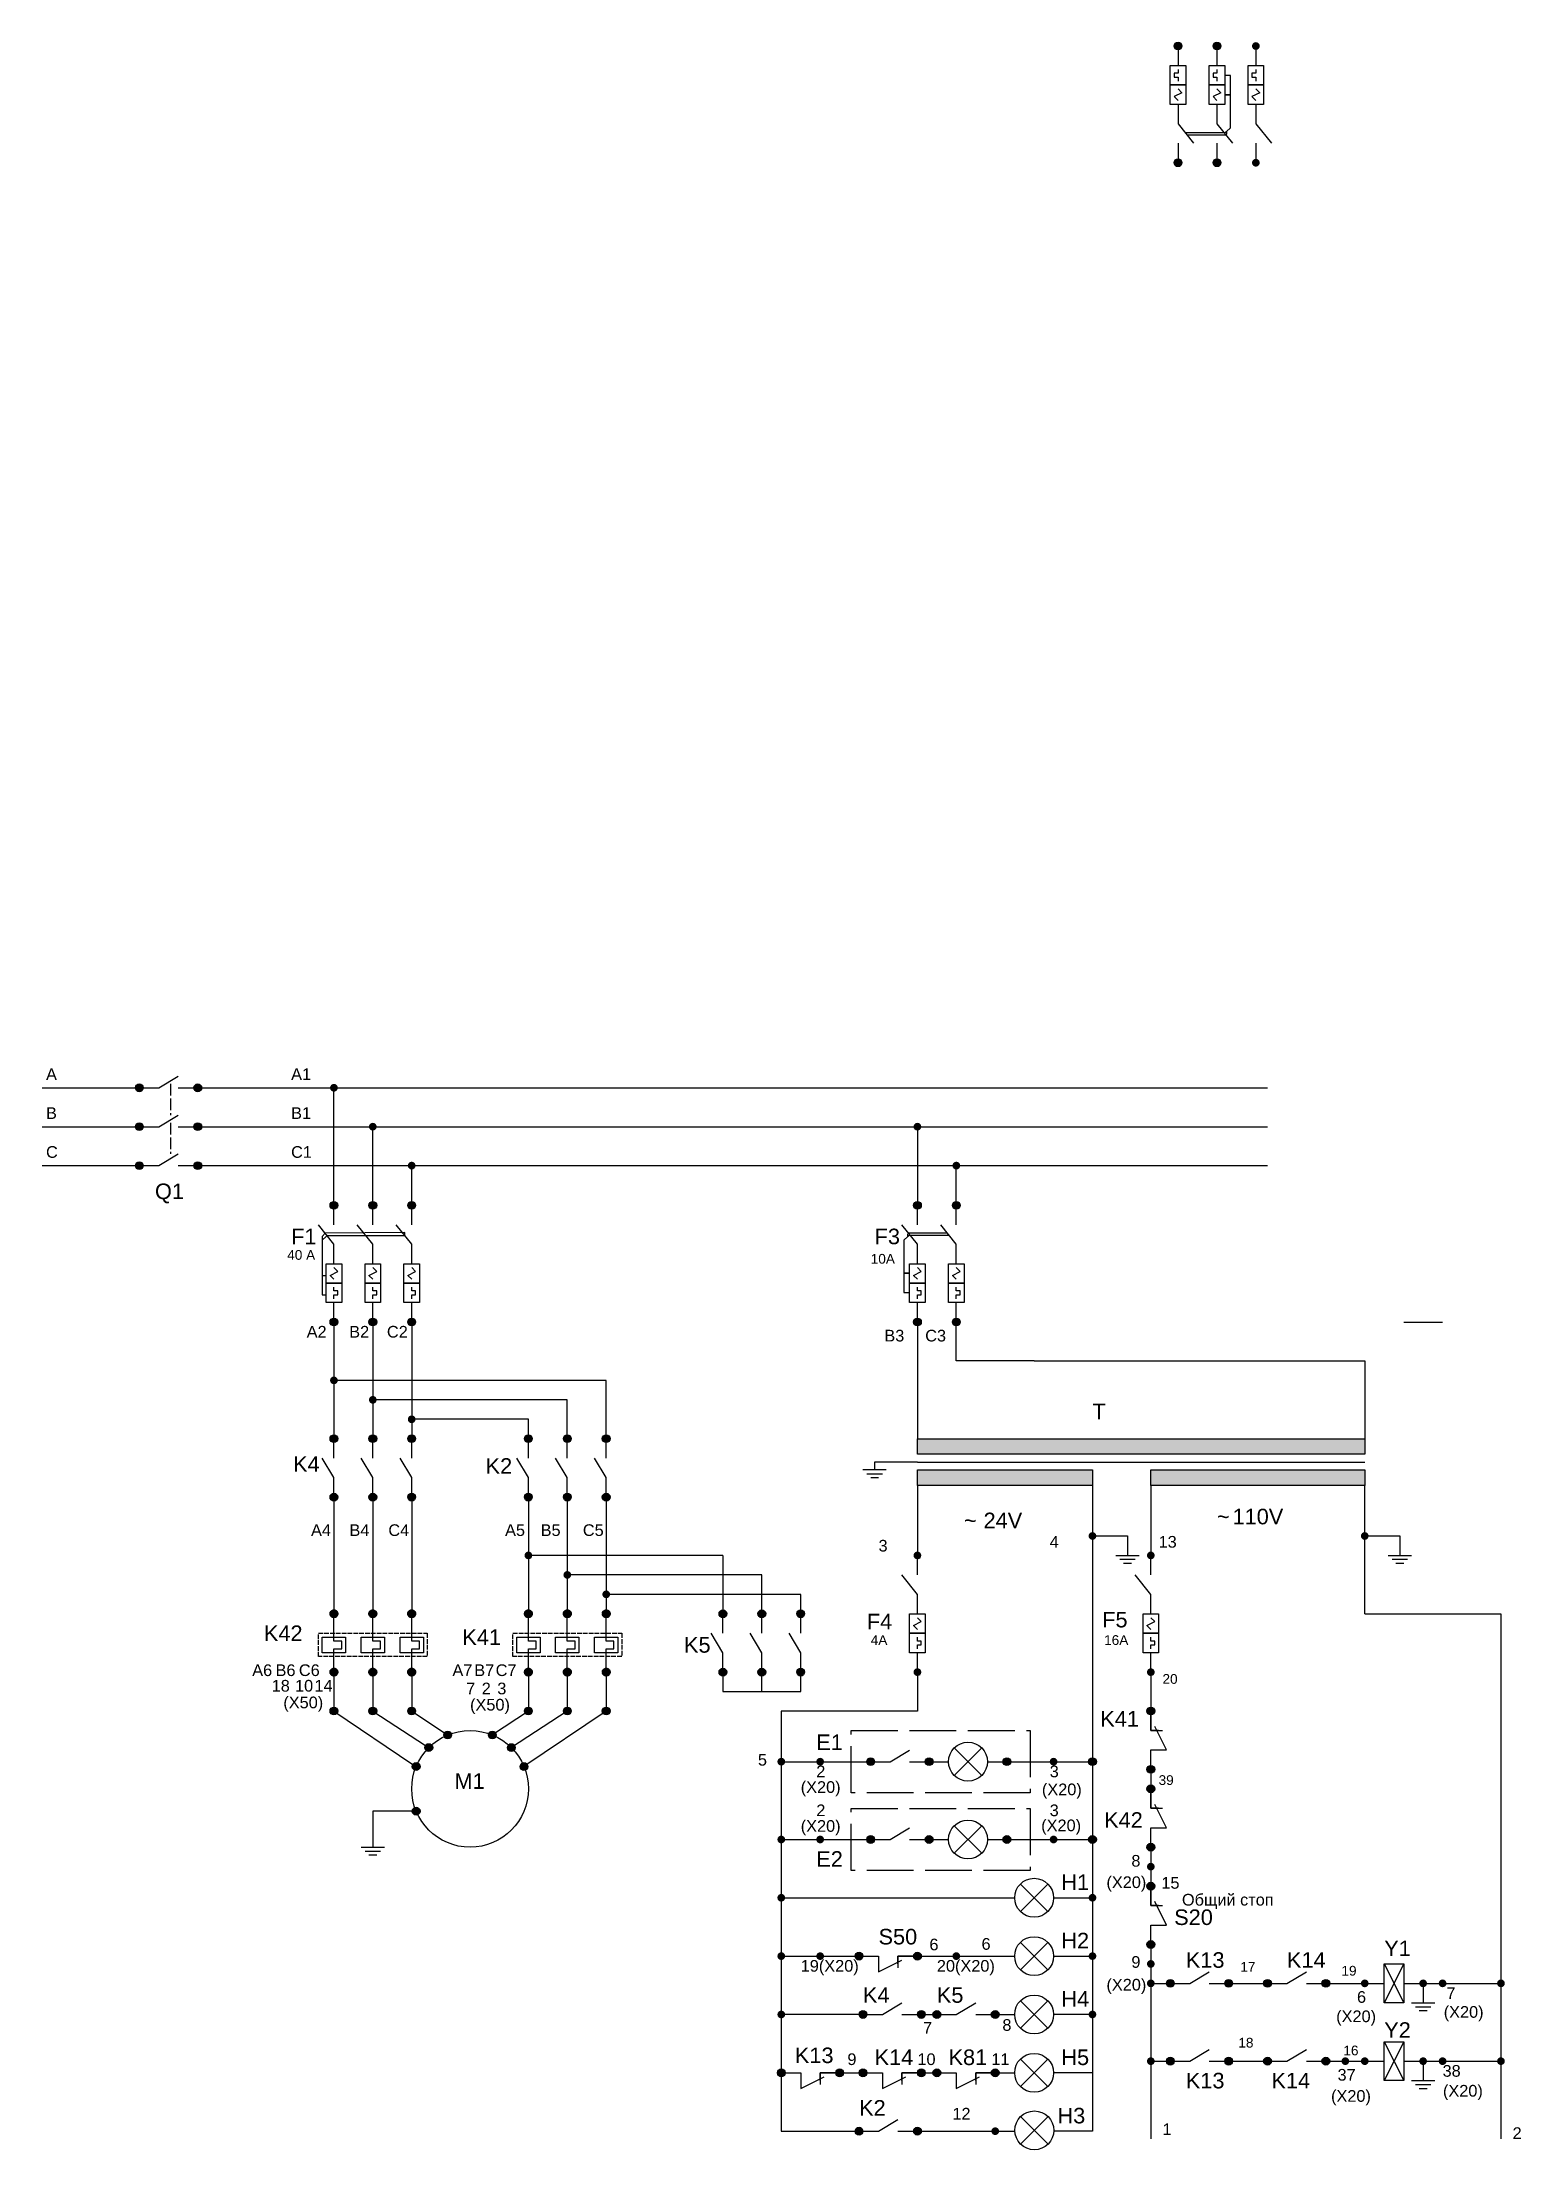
# Model space of a CAD drawing. Header units: millimetres. Extents: x -50 to 1825, y -550 to 600.
# Drawn here: x -50 to 330, y -143 to 399 of the extents above; entities that cross this region are included whole.
import ezdxf

# ---------------------------------------------------------------- set-up
doc = ezdxf.new("R2010")
doc.units = ezdxf.units.MM
doc.linetypes.add('ACAD_ISO02W100', pattern=[15, 12, -3])
doc.layers.get('0').update_dxf_attribs({"color": 250, "lineweight": 30})
for name, color, linetype, lineweight in [('Обозн.', 1, 'Continuous', 20), ('Провода', 5, 'Continuous', 20), ('Разъемы', 3, 'Continuous', 20)]:
    doc.layers.add(name, color=color, linetype=linetype, lineweight=lineweight)
doc.styles.get("Standard").update_dxf_attribs({"font": 'arial.ttf'})
pattern_1 = [(0, (-10, -15), (0, 6.985), [5.08, -1.905]), (90, (-10, -15), (-6.985, 4e-16), [5.08, -1.905])]
pattern_2 = [(0, (5, -15), (0, 6.985), [5.08, -1.905]), (90, (5, -15), (-6.985, 4e-16), [5.08, -1.905])]

msp = doc.modelspace()

# ---------------------------------------------------------------- texts
at = {"layer": 'Обозн.'}
for s, height, p in [('Q1', 4, (-21, 101.6)), ('F1', 4, (14, 90)), ('F3', 4, (164, 90)), ('40 A', 2.5, (13, 86)), ('10А', 2.5, (163, 85)), ('T', 4, (220, 45)), ('K4', 4, (14.5, 31.5)), ('K2', 4, (64, 31)), ('110V', 4, (256, 18)), ('~', 4, (187, 17)), ('24V', 4, (192, 17)), ('~', 4, (252, 18)), ('F4', 4, (162, -9)), ('F5', 4, (222.5, -8.5)), ('K42', 4, (7, -12)), ('K41', 4, (58, -13)), ('4А', 2.5, (163, -13)), ('16А', 2.5, (223, -13)), ('K5', 4, (115, -15)), ('K41', 4, (222, -34)), ('E1', 4, (149, -40.02)), ('M1', 4, (56, -50)), ('K42', 4, (223, -60)), ('E2', 4, (149, -70.02)), ('H1', 4, (212, -76)), ('S20', 4, (241, -85)), ('Общий стоп', 3, (243, -80)), ('S50', 4, (165, -90)), ('H2', 4, (212, -91)), ('K13', 4, (244, -96)), ('K14', 4, (270, -96)), ('Y1', 4, (295, -93)), ('K4', 4, (161, -105)), ('K5', 4, (180, -105)), ('H4', 4, (212, -106)), ('Y2', 4, (295, -114)), ('K13', 4, (143.5, -120.5)), ('K14', 4, (164, -121)), ('K81', 4, (183, -121)), ('H5', 4, (212, -121)), ('K13', 4, (244, -127)), ('K14', 4, (266, -127)), ('K2', 4, (160, -134)), ('H3', 4, (211, -136))]:
    msp.add_text(s, height=height, dxfattribs=at).set_placement(p)
at = {"layer": 'Провода'}
for s, height, p in [('A', 3, (-49, 132.21)), ('A1', 3, (14, 132.21)), ('B', 3, (-49, 122.21)), ('B1', 3, (14, 122.21)), ('С', 3, (-49, 112.21)), ('C1', 3, (14, 112.21)), ('A2', 3, (18, 66)), ('B2', 3, (28.93, 66)), ('C2', 3, (38.63, 66)), ('B3', 3, (166.5, 65)), ('C3', 3, (177, 65)), ('A4', 3, (19.12, 15)), ('B4', 3, (29, 15)), ('C4', 3, (39, 15)), ('A5', 3, (69, 15)), ('B5', 3, (78.15, 15)), ('C5', 3, (89, 15)), ('3', 3, (165, 11)), ('4', 3, (209, 12)), ('13', 3, (237, 12)), ('A6', 3, (4, -21)), ('B6', 3, (10, -21)), ('C6', 3, (16, -21)), ('A7', 3, (55.47, -21)), ('B7', 3, (61.09, -21)), ('C7', 3, (66.58, -21)), ('20', 2.5, (238, -23)), ('5', 3, (134, -44.02)), ('39', 2.5, (237, -49)), ('15', 3, (237.71, -75.67)), ('6', 3, (178.08, -91.51)), ('6', 3, (191.48, -91.36)), ('17', 2.5, (258, -97)), ('19', 2.5, (284, -98)), ('7', 3, (176.44, -112.95)), ('8', 3, (196.84, -112.2)), ('9', 3, (157, -121)), ('10', 3, (175, -121)), ('11', 3, (194, -121)), ('18', 2.5, (257.5, -116.5)), ('16', 2.5, (284.5, -118.5)), ('12', 3, (184, -135)), ('1', 3, (238, -139)), ('2', 3, (328, -140))]:
    msp.add_text(s, height=height, dxfattribs=at).set_placement(p)
at = {"layer": 'Разъемы'}
for s, p in [('18', (9, -25)), ('(X50)', (12, -29.29)), ('10', (15, -25)), ('14', (20, -25)), ('7', (59, -25.7)), ('(X50)', (60, -29.87)), ('2', (63, -25.7)), ('3', (67, -25.7)), ('(X20)', (145, -51.04)), ('2', (149, -47.02)), ('(X20)', (207, -51.64)), ('3', (209, -47.02)), ('2', (149, -57.02)), ('3', (209, -57.02)), ('(X20)', (145, -61.04)), ('(X20)', (206.82, -60.89)), ('8', (230, -70)), ('(X20)', (223.59, -75.5)), ('19(X20)', (145, -97)), ('20(X20)', (180, -97)), ('9', (230, -96)), ('(X20)', (223.59, -101.84)), ('6', (288, -105)), ('7', (311, -104)), ('(X20)', (282.65, -109.97)), ('(X20)', (310.29, -108.84)), ('37', (283, -125)), ('38', (310, -124)), ('(X20)', (281.33, -130.44)), ('(X20)', (310.1, -129.11))]:
    msp.add_text(s, height=3, dxfattribs=at).set_placement(p)

# ---------------------------------------------------------------- blocks, each defined once
blk = doc.blocks.new('*U2')
h = blk.add_hatch()
h.set_pattern_fill('ANGLE', color=256)
h.set_pattern_definition(pattern_1)
h.paths.add_polyline_path([(1, 0, 1), (-1, 0, 1)])
h = blk.add_hatch(color=256)
h.dxf.hatch_style = 1
h.paths.add_polyline_path([(1, 0, 1), (-1, 0, 1)])
h = blk.add_hatch()
h.set_pattern_fill('ANGLE', color=256)
h.set_pattern_definition(pattern_2)
h.paths.add_polyline_path([(31, 0, 1), (29, 0, 1)])
h = blk.add_hatch(color=256)
h.dxf.hatch_style = 1
h.paths.add_polyline_path([(31, 0, 1), (29, 0, 1)])
h = blk.add_hatch(color=256)
h.dxf.hatch_style = 1
h.paths.add_polyline_path([(1, -10, 1), (-1, -10, 1)])
h = blk.add_hatch(color=256)
h.dxf.hatch_style = 1
h.paths.add_polyline_path([(31, -10, 1), (29, -10, 1)])
h = blk.add_hatch(color=256)
h.dxf.hatch_style = 1
h.paths.add_polyline_path([(1, -20, 1), (-1, -20, 1)])
h = blk.add_hatch(color=256)
h.dxf.hatch_style = 1
h.paths.add_polyline_path([(31, -20, 1), (29, -20, 1)])
for p, q in [((22.02, 3.02), (21, 3.02)), ((21, 3.02), (22.01, 2.01)), ((22.01, 2.01), (22.2, 1.76)), ((22.8, 2.24), (22.02, 3.02)), ((22.2, 1.76), (22.2, -18.24)), ((23, -18.24), (22.8, 2.24)), ((22.2, -18.24), (23, -18.24))]:
    blk.add_line(p, q)
for points in [[(5, 2), (10, 2), (10, -2), (5, -2)], [(10, 2), (15, 2), (15, -2), (10, -2)], [(5, -8), (10, -8), (10, -12), (5, -12)], [(10, -8), (15, -8), (15, -12), (10, -12)], [(5, -18), (10, -18), (10, -22), (5, -22)], [(5, -18), (10, -18), (10, -22), (5, -22)], [(10, -18), (15, -18), (15, -22), (10, -22)], [(10, -18), (15, -18), (15, -22), (10, -22)]]:
    blk.add_lwpolyline(points, close=True)
at = {"linetype": 'ACAD_ISO02W100'}
for points in [[(12, 3.02), (7, 3.02), (7, 2)], [(21, 3.02), (12, 3.02), (12, 2)]]:
    blk.add_lwpolyline(points, dxfattribs=at)
for points in [[(11, 0), (11, 0), (12, 1), (13, -1), (14, 0), (14, 0)], [(15, 0), (20, 0), (25, 4)], [(1, 0), (5, 0)], [(6, 0), (7, 0), (7, -1), (8, -1), (8, 0), (9, 0)], [(25, 0), (29, 0)], [(1, -10), (5, -10)], [(6, -10), (7, -10), (7, -11), (8, -11), (8, -10), (9, -10)], [(11, -10), (11, -10), (12, -9), (13, -11), (14, -10), (14, -10)], [(15, -10), (20, -10), (25, -6)], [(25, -10), (29, -10)], [(15, -20), (20, -20), (25, -16)], [(15, -20), (20, -20), (25, -16)], [(1, -20), (5, -20)], [(1, -20), (5, -20)], [(6, -20), (7, -20), (7, -21), (8, -21), (8, -20), (9, -20)], [(6, -20), (7, -20), (7, -21), (8, -21), (8, -20), (9, -20)], [(11, -20), (11, -20), (12, -19), (13, -21), (14, -20), (14, -20)], [(11, -20), (11, -20), (12, -19), (13, -21), (14, -20), (14, -20)], [(25, -20), (29, -20)]]:
    blk.add_lwpolyline(points)
for centre in [(0, 0), (30, 0), (0, -10), (30, -10), (0, -20), (30, -20)]:
    blk.add_circle(centre, 1)
blk = doc.blocks.new('Контакт')
h = blk.add_hatch(color=256)
h.dxf.hatch_style = 1
h.paths.add_polyline_path([(1, 0, 1), (-1, 0, 1)])
h = blk.add_hatch(color=256)
h.dxf.hatch_style = 1
h.paths.add_polyline_path([(1, 0, 1), (-1, 0, 1)])
h = blk.add_hatch(color=256)
h.dxf.hatch_style = 1
h.paths.add_polyline_path([(1, 0, 1), (-1, 0, 1)])
h = blk.add_hatch(color=256)
h.dxf.hatch_style = 1
h.paths.add_polyline_path([(16, 0, 1), (14, 0, 1)])
h = blk.add_hatch(color=256)
h.dxf.hatch_style = 1
h.paths.add_polyline_path([(16, 0, 1), (14, 0, 1)])
h = blk.add_hatch(color=256)
h.dxf.hatch_style = 1
h.paths.add_polyline_path([(16, 0, 1), (14, 0, 1)])
for points in [[(1, 0), (5, 0), (10, 3)], [(10, 0), (14, 0)]]:
    blk.add_lwpolyline(points)
for centre in [(0, 0), (0, 0), (0, 0), (15, 0), (15, 0), (15, 0)]:
    blk.add_circle(centre, 1)
blk = doc.blocks.new('*U5')
at = {"linetype": 'ACAD_ISO02W100'}
h = blk.add_hatch(color=256, dxfattribs=at)
h.dxf.hatch_style = 1
h.paths.add_polyline_path([(1, 0, 1), (-1, 0, 1)])
h = blk.add_hatch(color=256, dxfattribs=at)
h.dxf.hatch_style = 1
h.paths.add_polyline_path([(16, 0, 1), (14, 0, 1)])
h = blk.add_hatch(color=256, dxfattribs=at)
h.dxf.hatch_style = 1
h.paths.add_polyline_path([(1, -10, 1), (-1, -10, 1)])
h = blk.add_hatch(color=256, dxfattribs=at)
h.dxf.hatch_style = 1
h.paths.add_polyline_path([(16, -10, 1), (14, -10, 1)])
h = blk.add_hatch(color=256, dxfattribs=at)
h.dxf.hatch_style = 1
h.paths.add_polyline_path([(1, -20, 1), (-1, -20, 1)])
h = blk.add_hatch(color=256, dxfattribs=at)
h.dxf.hatch_style = 1
h.paths.add_polyline_path([(16, -20, 1), (14, -20, 1)])
for p, q in [((1, 0), (5, 0)), ((9, 0), (14, 0)), ((1, -10), (5, -10)), ((9, -10), (14, -10)), ((1, -20), (5, -20)), ((9, -20), (14, -20))]:
    blk.add_line(p, q, dxfattribs=at)
at = {"linetype": 'ACAD_ISO02W100', "ltscale": 0.1}
blk.add_lwpolyline([(4, 4), (10, 4), (10, -24), (4, -24)], close=True, dxfattribs=at)
at = {"linetype": 'ACAD_ISO02W100'}
for points in [[(5, 3), (5, 3), (5, 3), (5, 3)], [(5, 3), (9, 3), (9, -3), (5, -3)], [(5, -7), (5, -7), (5, -7), (5, -7)], [(5, -7), (9, -7), (9, -13), (5, -13)], [(5, -17), (5, -17), (5, -17), (5, -17)], [(5, -17), (9, -17), (9, -23), (5, -23)]]:
    blk.add_lwpolyline(points, close=True, dxfattribs=at)
for points in [[(5, 0), (6, 0), (6, -2), (8, -2), (8, 0), (9, 0)], [(5, -10), (6, -10), (6, -12), (8, -12), (8, -10), (9, -10)], [(5, -20), (6, -20), (6, -22), (8, -22), (8, -20), (9, -20)]]:
    blk.add_lwpolyline(points, dxfattribs=at)
for centre in [(0, 0), (15, 0), (0, -10), (15, -10), (0, -20), (15, -20)]:
    blk.add_circle(centre, 1, dxfattribs=at)
blk = doc.blocks.new('*U6')
h = blk.add_hatch()
h.set_pattern_fill('ANGLE', color=256)
h.set_pattern_definition(pattern_1)
h.paths.add_polyline_path([(1, 0, 1), (-1, 0, 1)])
at = {"linetype": 'ACAD_ISO02W100'}
h = blk.add_hatch(color=256, dxfattribs=at)
h.dxf.hatch_style = 1
h.paths.add_polyline_path([(1, 0, 1), (-1, 0, 1)])
h = blk.add_hatch()
h.set_pattern_fill('ANGLE', color=256)
h.set_pattern_definition(pattern_2)
h.paths.add_polyline_path([(31, 0, 1), (29, 0, 1)])
h = blk.add_hatch(color=256, dxfattribs=at)
h.dxf.hatch_style = 1
h.paths.add_polyline_path([(31, 0, 1), (29, 0, 1)])
h = blk.add_hatch(color=256, dxfattribs=at)
h.dxf.hatch_style = 1
h.paths.add_polyline_path([(1, -10, 1), (-1, -10, 1)])
h = blk.add_hatch(color=256, dxfattribs=at)
h.dxf.hatch_style = 1
h.paths.add_polyline_path([(31, -10, 1), (29, -10, 1)])
for points in [[(5, 2), (10, 2), (10, -2), (5, -2)], [(10, 2), (15, 2), (15, -2), (10, -2)], [(5, -8), (10, -8), (10, -12), (5, -12)], [(10, -8), (15, -8), (15, -12), (10, -12)]]:
    blk.add_lwpolyline(points, close=True)
for points in [[(21.99, 2.48), (21.04, 3.49), (12.56, 3.49), (12.56, 2), (12.56, 3.49), (7.55, 3.49), (7.55, 2)], [(22.2, 2), (21.99, 2.48), (22.47, 2.48), (22.47, 2.48), (22.62, 2.48), (22.8, 2.24)], [(22.2, -8.24), (22.2, 2)], [(22.8, -7.76), (22.8, 2.24)]]:
    blk.add_lwpolyline(points, dxfattribs=at)
for points in [[(11, 0), (11, 0), (12, 1), (13, -1), (14, 0), (14, 0)], [(15, 0), (20, 0), (25, 4)], [(1, 0), (5, 0)], [(6, 0), (7, 0), (7, -1), (8, -1), (8, 0), (9, 0)], [(25, 0), (29, 0)], [(1, -10), (5, -10)], [(6, -10), (7, -10), (7, -11), (8, -11), (8, -10), (9, -10)], [(11, -10), (11, -10), (12, -9), (13, -11), (14, -10), (14, -10)], [(15, -10), (20, -10), (25, -6)], [(25, -10), (29, -10)]]:
    blk.add_lwpolyline(points)
for centre in [(0, 0), (30, 0), (0, -10), (30, -10)]:
    blk.add_circle(centre, 1)
blk = doc.blocks.new('*U7')
h = blk.add_hatch()
h.set_pattern_fill('ANGLE', color=256)
h.set_pattern_definition(pattern_1)
h.paths.add_polyline_path([(1, 0, 1), (-1, 0, 1)])
at = {"linetype": 'ACAD_ISO02W100'}
h = blk.add_hatch(color=256, dxfattribs=at)
h.dxf.hatch_style = 1
h.paths.add_polyline_path([(1, 0, 1), (-1, 0, 1)])
h = blk.add_hatch()
h.set_pattern_fill('ANGLE', color=256)
h.set_pattern_definition(pattern_2)
h.paths.add_polyline_path([(31, 0, 1), (29, 0, 1)])
h = blk.add_hatch(color=256, dxfattribs=at)
h.dxf.hatch_style = 1
h.paths.add_polyline_path([(31, 0, 1), (29, 0, 1)])
for points in [[(5, 2), (10, 2), (10, -2), (5, -2)], [(5, 2), (10, 2), (10, -2), (5, -2)], [(10, 2), (15, 2), (15, -2), (10, -2)], [(10, 2), (15, 2), (15, -2), (10, -2)]]:
    blk.add_lwpolyline(points, close=True)
for points in [[(11, 0), (11, 0), (12, 1), (13, -1), (14, 0), (14, 0)], [(11, 0), (11, 0), (12, 1), (13, -1), (14, 0), (14, 0)], [(15, 0), (20, 0), (25, 4)], [(15, 0), (20, 0), (25, 4)], [(1, 0), (5, 0)], [(1, 0), (5, 0)], [(6, 0), (7, 0), (7, -1), (8, -1), (8, 0), (9, 0)], [(6, 0), (7, 0), (7, -1), (8, -1), (8, 0), (9, 0)]]:
    blk.add_lwpolyline(points)
blk.add_lwpolyline([(25, 0), (29, 0)], dxfattribs=at)
blk = doc.blocks.new('*U8')
h = blk.add_hatch(color=256)
h.dxf.hatch_style = 1
h.paths.add_polyline_path([(1, 0, 1), (-1, 0, 1)])
h = blk.add_hatch(color=256)
h.dxf.hatch_style = 1
h.paths.add_polyline_path([(1, 0, 1), (-1, 0, 1)])
h = blk.add_hatch(color=256)
h.dxf.hatch_style = 1
h.paths.add_polyline_path([(16, 0, 1), (14, 0, 1)])
h = blk.add_hatch(color=256)
h.dxf.hatch_style = 1
h.paths.add_polyline_path([(16, 0, 1), (14, 0, 1)])
for points in [[(1, 0), (5, 0), (5, -4), (11, -1)], [(1, 0), (5, 0), (5, -4), (11, -1)], [(10, -2), (10, 0), (14, 0)], [(14, 0), (10, 0), (10, -3)]]:
    blk.add_lwpolyline(points)
for centre in [(0, 0), (0, 0), (15, 0), (15, 0)]:
    blk.add_circle(centre, 1)

# ---------------------------------------------------------------- hatches: boundary and pattern name
h = msp.add_hatch(color=256)
h.dxf.hatch_style = 1
h.set_gradient(color1=(51, 51, 51), color2=(0, 0, 0), one_color=1)
edge = h.paths.add_edge_path()
edge.add_arc((25, 130.21), 1, 0, 360)
h = msp.add_hatch(color=256)
h.dxf.hatch_style = 1
h.set_gradient(color1=(51, 51, 51), color2=(0, 0, 0), one_color=1)
edge = h.paths.add_edge_path()
edge.add_arc((35, 120.21), 1, 0, 360)
h = msp.add_hatch(color=256)
h.dxf.hatch_style = 1
h.set_gradient(color1=(51, 51, 51), color2=(0, 0, 0), one_color=1)
edge = h.paths.add_edge_path()
edge.add_arc((175, 120.21), 1, 0, 360)
h = msp.add_hatch(color=256)
h.dxf.hatch_style = 1
h.set_gradient(color1=(51, 51, 51), color2=(0, 0, 0), one_color=1)
edge = h.paths.add_edge_path()
edge.add_arc((45, 110.21), 1, 0, 360)
h = msp.add_hatch(color=256)
h.dxf.hatch_style = 1
h.set_gradient(color1=(51, 51, 51), color2=(0, 0, 0), one_color=1)
edge = h.paths.add_edge_path()
edge.add_arc((185, 110.21), 1, 0, 360)
h = msp.add_hatch(color=256)
h.dxf.hatch_style = 1
h.set_gradient(color1=(51, 51, 51), color2=(0, 0, 0), one_color=1)
edge = h.paths.add_edge_path()
edge.add_arc((25, 55), 1, 0, 360)
h = msp.add_hatch(color=256)
h.dxf.hatch_style = 1
h.set_gradient(color1=(51, 51, 51), color2=(0, 0, 0), one_color=1)
edge = h.paths.add_edge_path()
edge.add_arc((35, 50), 1, 0, 360)
h = msp.add_hatch(color=256)
h.dxf.hatch_style = 1
h.set_gradient(color1=(51, 51, 51), color2=(0, 0, 0), one_color=1)
edge = h.paths.add_edge_path()
edge.add_arc((45, 45), 1, 0, 360)
h = msp.add_hatch(color=256)
h.dxf.hatch_style = 1
h.set_gradient(color1=(51, 51, 51), color2=(0, 0, 0), one_color=1)
h.paths.add_polyline_path([(205, 40), (175, 40), (175, 36), (205, 36)])
h.paths.add_polyline_path([(235, 40), (205, 40), (205, 36), (235, 36)])
h.paths.add_polyline_path([(265, 40), (235, 40), (235, 36), (265, 36)])
h.paths.add_polyline_path([(290, 40), (265, 40), (265, 36), (290, 36)])
h.paths.add_polyline_path([(290, 32), (265, 32), (265, 28), (290, 28)])
h.paths.add_polyline_path([(265, 32), (235, 32), (235, 28), (265, 28)])
h.paths.add_polyline_path([(235, 32), (235, 28)], flags=17)
h.paths.add_polyline_path([(220, 32), (205, 32), (205, 28), (220, 28)])
h.paths.add_polyline_path([(205, 32), (175, 32), (175, 28), (205, 28)])
h = msp.add_hatch(color=256)
h.dxf.hatch_style = 1
h.set_gradient(color1=(51, 51, 51), color2=(0, 0, 0), one_color=1)
edge = h.paths.add_edge_path()
edge.add_arc((75, 10), 1, 0, 360)
h = msp.add_hatch(color=256)
h.dxf.hatch_style = 1
h.set_gradient(color1=(51, 51, 51), color2=(0, 0, 0), one_color=1)
edge = h.paths.add_edge_path()
edge.add_arc((220, 15), 1, 0, 360)
h = msp.add_hatch(color=256)
h.dxf.hatch_style = 1
h.set_gradient(color1=(51, 51, 51), color2=(0, 0, 0), one_color=1)
edge = h.paths.add_edge_path()
edge.add_arc((290, 15), 1, 0, 360)
h = msp.add_hatch(color=256)
h.dxf.hatch_style = 1
h.set_gradient(color1=(51, 51, 51), color2=(0, 0, 0), one_color=1)
edge = h.paths.add_edge_path()
edge.add_arc((85, 5), 1, 0, 360)
h = msp.add_hatch(color=256)
h.dxf.hatch_style = 1
h.set_gradient(color1=(51, 51, 51), color2=(0, 0, 0), one_color=1)
edge = h.paths.add_edge_path()
edge.add_arc((95, 0), 1, 0, 360)
h = msp.add_hatch(color=256)
h.dxf.hatch_style = 1
h.set_gradient(color1=(51, 51, 51), color2=(0, 0, 0), one_color=1)
edge = h.paths.add_edge_path()
edge.add_arc((25, -30), 1, 0, 360)
h = msp.add_hatch(color=256)
h.dxf.hatch_style = 1
h.set_gradient(color1=(51, 51, 51), color2=(0, 0, 0), one_color=1)
edge = h.paths.add_edge_path()
edge.add_arc((35, -30), 1, 0, 360)
h = msp.add_hatch(color=256)
h.dxf.hatch_style = 1
h.set_gradient(color1=(51, 51, 51), color2=(0, 0, 0), one_color=1)
edge = h.paths.add_edge_path()
edge.add_arc((45, -30), 1, 0, 360)
h = msp.add_hatch(color=256)
h.dxf.hatch_style = 1
h.set_gradient(color1=(51, 51, 51), color2=(0, 0, 0), one_color=1)
edge = h.paths.add_edge_path()
edge.add_arc((75, -30), 1, 0, 360)
h = msp.add_hatch(color=256)
h.dxf.hatch_style = 1
h.set_gradient(color1=(51, 51, 51), color2=(0, 0, 0), one_color=1)
edge = h.paths.add_edge_path()
edge.add_arc((85, -30), 1, 0, 360)
h = msp.add_hatch(color=256)
h.dxf.hatch_style = 1
h.set_gradient(color1=(51, 51, 51), color2=(0, 0, 0), one_color=1)
edge = h.paths.add_edge_path()
edge.add_arc((95, -30), 1, 0, 360)
h = msp.add_hatch(color=256)
h.dxf.hatch_style = 1
h.set_gradient(color1=(51, 51, 51), color2=(0, 0, 0), one_color=1)
edge = h.paths.add_edge_path()
edge.add_arc((54.26, -36.14), 1, 0, 360)
h = msp.add_hatch(color=256)
h.dxf.hatch_style = 1
h.set_gradient(color1=(51, 51, 51), color2=(0, 0, 0), one_color=1)
edge = h.paths.add_edge_path()
edge.add_arc((65.74, -36.14), 1, 0, 360)
h = msp.add_hatch(color=256)
h.dxf.hatch_style = 1
h.set_gradient(color1=(51, 51, 51), color2=(0, 0, 0), one_color=1)
edge = h.paths.add_edge_path()
edge.add_arc((46.14, -44.26), 1, 0, 360)
h = msp.add_hatch(color=256)
h.dxf.hatch_style = 1
h.set_gradient(color1=(51, 51, 51), color2=(0, 0, 0), one_color=1)
edge = h.paths.add_edge_path()
edge.add_arc((49.39, -39.39), 1, 0, 360)
h = msp.add_hatch(color=256)
h.dxf.hatch_style = 1
h.set_gradient(color1=(51, 51, 51), color2=(0, 0, 0), one_color=1)
edge = h.paths.add_edge_path()
edge.add_arc((70.61, -39.39), 1, 0, 360)
h = msp.add_hatch(color=256)
h.dxf.hatch_style = 1
h.set_gradient(color1=(51, 51, 51), color2=(0, 0, 0), one_color=1)
edge = h.paths.add_edge_path()
edge.add_arc((73.86, -44.26), 1, 0, 360)
h = msp.add_hatch(color=256)
h.dxf.hatch_style = 1
h.set_gradient(color1=(51, 51, 51), color2=(0, 0, 0), one_color=1)
edge = h.paths.add_edge_path()
edge.add_arc((140, -43.02), 1, 0, 360)
h = msp.add_hatch(color=256)
h.dxf.hatch_style = 1
h.set_gradient(color1=(51, 51, 51), color2=(0, 0, 0), one_color=1)
edge = h.paths.add_edge_path()
edge.add_arc((150, -43.02), 1, 0, 360)
h = msp.add_hatch(color=256)
h.dxf.hatch_style = 1
h.set_gradient(color1=(51, 51, 51), color2=(0, 0, 0), one_color=1)
edge = h.paths.add_edge_path()
edge.add_arc((198, -43.02), 1, 0, 360)
h = msp.add_hatch(color=256)
h.dxf.hatch_style = 1
h.set_gradient(color1=(51, 51, 51), color2=(0, 0, 0), one_color=1)
edge = h.paths.add_edge_path()
edge.add_arc((210, -43.02), 1, 0, 360)
h = msp.add_hatch(color=256)
h.dxf.hatch_style = 1
h.set_gradient(color1=(51, 51, 51), color2=(0, 0, 0), one_color=1)
edge = h.paths.add_edge_path()
edge.add_arc((220, -43.02), 1, 0, 360)
h = msp.add_hatch(color=256)
h.dxf.hatch_style = 1
h.set_gradient(color1=(51, 51, 51), color2=(0, 0, 0), one_color=1)
edge = h.paths.add_edge_path()
edge.add_arc((46.14, -55.74), 1, 0, 360)
h = msp.add_hatch(color=256)
h.dxf.hatch_style = 1
h.set_gradient(color1=(51, 51, 51), color2=(0, 0, 0), one_color=1)
edge = h.paths.add_edge_path()
edge.add_arc((140, -63.02), 1, 0, 360)
h = msp.add_hatch(color=256)
h.dxf.hatch_style = 1
h.set_gradient(color1=(51, 51, 51), color2=(0, 0, 0), one_color=1)
edge = h.paths.add_edge_path()
edge.add_arc((150, -63.02), 1, 0, 360)
h = msp.add_hatch(color=256)
h.dxf.hatch_style = 1
h.set_gradient(color1=(51, 51, 51), color2=(0, 0, 0), one_color=1)
edge = h.paths.add_edge_path()
edge.add_arc((198, -63.02), 1, 0, 360)
h = msp.add_hatch(color=256)
h.dxf.hatch_style = 1
h.set_gradient(color1=(51, 51, 51), color2=(0, 0, 0), one_color=1)
edge = h.paths.add_edge_path()
edge.add_arc((210, -63.02), 1, 0, 360)
h = msp.add_hatch(color=256)
h.dxf.hatch_style = 1
h.set_gradient(color1=(51, 51, 51), color2=(0, 0, 0), one_color=1)
edge = h.paths.add_edge_path()
edge.add_arc((220, -63.02), 1, 0, 360)
h = msp.add_hatch(color=256)
h.dxf.hatch_style = 1
h.set_gradient(color1=(51, 51, 51), color2=(0, 0, 0), one_color=1)
edge = h.paths.add_edge_path()
edge.add_arc((235, -70), 1, 0, 360)
h = msp.add_hatch(color=256)
h.dxf.hatch_style = 1
h.set_gradient(color1=(51, 51, 51), color2=(0, 0, 0), one_color=1)
edge = h.paths.add_edge_path()
edge.add_arc((140, -78), 1, 0, 360)
h = msp.add_hatch(color=256)
h.dxf.hatch_style = 1
h.set_gradient(color1=(51, 51, 51), color2=(0, 0, 0), one_color=1)
edge = h.paths.add_edge_path()
edge.add_arc((220, -78), 1, 0, 360)
h = msp.add_hatch(color=256)
h.dxf.hatch_style = 1
h.set_gradient(color1=(51, 51, 51), color2=(0, 0, 0), one_color=1)
edge = h.paths.add_edge_path()
edge.add_arc((140, -93), 1, 0, 360)
h = msp.add_hatch(color=256)
h.dxf.hatch_style = 1
h.set_gradient(color1=(51, 51, 51), color2=(0, 0, 0), one_color=1)
edge = h.paths.add_edge_path()
edge.add_arc((150, -93), 1, 0, 360)
h = msp.add_hatch(color=256)
h.dxf.hatch_style = 1
h.set_gradient(color1=(51, 51, 51), color2=(0, 0, 0), one_color=1)
edge = h.paths.add_edge_path()
edge.add_arc((185, -93), 1, 0, 360)
h = msp.add_hatch(color=256)
h.dxf.hatch_style = 1
h.set_gradient(color1=(51, 51, 51), color2=(0, 0, 0), one_color=1)
edge = h.paths.add_edge_path()
edge.add_arc((220, -93), 1, 0, 360)
h = msp.add_hatch(color=256)
h.dxf.hatch_style = 1
h.set_gradient(color1=(51, 51, 51), color2=(0, 0, 0), one_color=1)
edge = h.paths.add_edge_path()
edge.add_arc((235, -95), 1, 0, 360)
h = msp.add_hatch(color=256)
h.dxf.hatch_style = 1
h.set_gradient(color1=(51, 51, 51), color2=(0, 0, 0), one_color=1)
edge = h.paths.add_edge_path()
edge.add_arc((235, -100), 1, 0, 360)
h = msp.add_hatch(color=256)
h.dxf.hatch_style = 1
h.set_gradient(color1=(51, 51, 51), color2=(0, 0, 0), one_color=1)
edge = h.paths.add_edge_path()
edge.add_arc((290, -100), 1, 0, 360)
h = msp.add_hatch(color=256)
h.dxf.hatch_style = 1
h.set_gradient(color1=(51, 51, 51), color2=(0, 0, 0), one_color=1)
edge = h.paths.add_edge_path()
edge.add_arc((305, -100), 1, 0, 360)
h = msp.add_hatch(color=256)
h.dxf.hatch_style = 1
h.set_gradient(color1=(51, 51, 51), color2=(0, 0, 0), one_color=1)
edge = h.paths.add_edge_path()
edge.add_arc((310, -100), 1, 0, 360)
h = msp.add_hatch(color=256)
h.dxf.hatch_style = 1
h.set_gradient(color1=(51, 51, 51), color2=(0, 0, 0), one_color=1)
edge = h.paths.add_edge_path()
edge.add_arc((325, -100), 1, 0, 360)
h = msp.add_hatch(color=256)
h.dxf.hatch_style = 1
h.set_gradient(color1=(51, 51, 51), color2=(0, 0, 0), one_color=1)
edge = h.paths.add_edge_path()
edge.add_arc((140, -108), 1, 0, 360)
h = msp.add_hatch(color=256)
h.dxf.hatch_style = 1
h.set_gradient(color1=(51, 51, 51), color2=(0, 0, 0), one_color=1)
edge = h.paths.add_edge_path()
edge.add_arc((220, -108), 1, 0, 360)
h = msp.add_hatch(color=256)
h.dxf.hatch_style = 1
h.set_gradient(color1=(51, 51, 51), color2=(0, 0, 0), one_color=1)
edge = h.paths.add_edge_path()
edge.add_arc((235, -120), 1, 0, 360)
h = msp.add_hatch(color=256)
h.dxf.hatch_style = 1
h.set_gradient(color1=(51, 51, 51), color2=(0, 0, 0), one_color=1)
edge = h.paths.add_edge_path()
edge.add_arc((285, -120), 1, 0, 360)
h = msp.add_hatch(color=256)
h.dxf.hatch_style = 1
h.set_gradient(color1=(51, 51, 51), color2=(0, 0, 0), one_color=1)
edge = h.paths.add_edge_path()
edge.add_arc((290, -120), 1, 0, 360)
h = msp.add_hatch(color=256)
h.dxf.hatch_style = 1
h.set_gradient(color1=(51, 51, 51), color2=(0, 0, 0), one_color=1)
edge = h.paths.add_edge_path()
edge.add_arc((305, -120), 1, 0, 360)
h = msp.add_hatch(color=256)
h.dxf.hatch_style = 1
h.set_gradient(color1=(51, 51, 51), color2=(0, 0, 0), one_color=1)
edge = h.paths.add_edge_path()
edge.add_arc((310, -120), 1, 0, 360)
h = msp.add_hatch(color=256)
h.dxf.hatch_style = 1
h.set_gradient(color1=(51, 51, 51), color2=(0, 0, 0), one_color=1)
edge = h.paths.add_edge_path()
edge.add_arc((325, -120), 1, 0, 360)
h = msp.add_hatch(color=256)
h.dxf.hatch_style = 1
h.set_gradient(color1=(51, 51, 51), color2=(0, 0, 0), one_color=1)
edge = h.paths.add_edge_path()
edge.add_arc((195, -138), 1, 0, 360)

# ---------------------------------------------------------------- linework, layer by layer
for p, q in [((-50, 130.21), (-26, 130.21)), ((-9, 130.21), (265, 130.21)), ((25, 100), (25, 130.21)), ((-50, 120.21), (-26, 120.21)), ((-9, 120.21), (155, 120.21)), ((35, 100), (35, 120.21)), ((148, 120.21), (265, 120.21)), ((175, 120.21), (175, 100)), ((175, 120.21), (175, 100)), ((-50, 110.21), (-26, 110.21)), ((-9, 110.21), (265, 110.21)), ((45, 100), (45, 110.21)), ((185, 100), (185, 110.21)), ((25, 70), (25, 40)), ((35, 70), (35, 40)), ((45, 70), (45, 40)), ((175, 70), (175, 40)), ((175, 70), (175, 40)), ((185, 60), (185, 70)), ((205, 60), (185, 60)), ((205, 60), (290, 60)), ((290, 60), (290, 40)), ((95, 55), (25, 55)), ((95, 40), (95, 55)), ((85, 50), (35, 50)), ((85, 40), (85, 50)), ((75, 45), (45, 45)), ((75, 40), (75, 45)), ((175, 34), (164, 34)), ((164, 34), (164, 32)), ((175, 34), (290, 34)), ((167, 32), (161, 32)), ((162, 31), (166, 31)), ((163, 30), (165, 30)), ((175, 28), (175, 10)), ((220, 31), (220, -88.02)), ((235, 28), (235, 10)), ((290, -5), (290, 28)), ((25, 25), (25, -5)), ((35, 25), (35, -5)), ((45, 25), (45, -5)), ((75, 25), (75, -5)), ((85, 25), (85, -5)), ((95, 25), (95, -5)), ((220, 15), (229, 15)), ((229, 15), (229, 10)), ((290, 15), (299, 15)), ((299, 15), (299, 10)), ((125, 10), (75, 10)), ((125, 10), (125, -5)), ((226, 10), (232, 10)), ((227, 9), (231, 9)), ((228, 8), (230, 8)), ((296, 10), (302, 10)), ((297, 9), (301, 9)), ((298, 8), (300, 8)), ((135, 5), (85, 5)), ((145, 0), (95, 0)), ((135, -5), (135, 5)), ((145, -5), (145, 0)), ((290, -5), (325, -5)), ((325, -5), (325, -140)), ((25, -20), (25, -30)), ((35, -20), (35, -30)), ((45, -20), (45, -30)), ((75, -20), (75, -30)), ((85, -20), (85, -30)), ((95, -20), (95, -30)), ((125, -20), (125, -25)), ((135, -25), (135, -20)), ((145, -25), (145, -20)), ((175, -20), (175, -30)), ((235, -20), (235, -30)), ((125, -25), (145, -25)), ((25, -30), (45.31, -43.7)), ((35, -30), (48.56, -38.85)), ((45, -30), (53.43, -35.59)), ((75, -30), (65.74, -36.14)), ((85, -30), (70.61, -39.39)), ((95, -30), (73.86, -44.26)), ((175, -30), (140, -30)), ((140, -30), (140, -55)), ((140, -43.02), (140, -88.02)), ((140, -43.02), (163, -43.02)), ((178, -43.02), (183, -43.02)), ((179, -43.02), (183, -43.02)), ((184.46, -46.55), (191.54, -39.48)), ((184.46, -39.48), (191.54, -46.55)), ((188, -43.02), (188, -43.02)), ((193, -43.02), (197, -43.02)), ((198, -43.02), (210, -43.02)), ((210, -43.02), (220, -43.02)), ((216, -43.02), (219, -43.02)), ((235, -45), (235, -50)), ((45.14, -55.74), (35, -55.74)), ((35, -55.74), (35, -63)), ((184.46, -66.55), (191.54, -59.48)), ((184.46, -59.48), (191.54, -66.55)), ((32, -65), (38, -65)), ((35, -63), (35, -65)), ((140, -63.02), (163, -63.02)), ((178, -63.02), (183, -63.02)), ((179, -63.02), (183, -63.02)), ((188, -63.02), (188, -63.02)), ((193, -63.02), (197, -63.02)), ((198, -63.02), (210, -63.02)), ((210, -63.02), (220, -63.02)), ((216, -63.02), (219, -63.02)), ((235, -65), (235, -70)), ((33, -66), (37, -66)), ((34, -67), (36, -67)), ((235, -70), (235, -75)), ((201.46, -81.53), (208.54, -74.46)), ((201.46, -74.46), (208.54, -81.53)), ((140, -78), (200, -78)), ((205, -78), (205, -78)), ((210, -78), (220, -78)), ((140, -83), (140, -123)), ((140, -84), (140, -138)), ((220, -83), (220, -138)), ((201.46, -96.53), (208.54, -89.46)), ((201.46, -89.46), (208.54, -96.53)), ((235, -91), (235, -94)), ((140, -93), (160, -93)), ((175, -93), (200, -93)), ((205, -93), (205, -93)), ((210, -93), (220, -93)), ((235, -95), (235, -140)), ((300, -95), (295, -105)), ((295, -95), (300, -105)), ((235, -100), (240, -100)), ((255, -100), (265, -100)), ((280, -100), (295, -100)), ((300, -100), (325, -100)), ((305, -100), (305, -105)), ((160, -108), (140, -108)), ((177, -108), (179, -108)), ((196, -108), (200, -108)), ((201.46, -111.53), (208.54, -104.46)), ((201.46, -104.46), (208.54, -111.53)), ((205, -108), (205, -108)), ((220, -108), (210, -108)), ((302, -105), (308, -105)), ((303, -106), (307, -106)), ((304, -107), (306, -107)), ((295, -115), (300, -125)), ((300, -115), (295, -125)), ((156, -123), (160, -123)), ((177, -123), (179, -123)), ((196, -123), (200, -123)), ((201.46, -126.53), (208.54, -119.46)), ((201.46, -119.46), (208.54, -126.53)), ((205, -123), (205, -123)), ((220, -123), (210, -123)), ((235, -120), (240, -120)), ((255, -120), (265, -120)), ((280, -120), (295, -120)), ((300, -120), (325, -120)), ((305, -120), (305, -125)), ((302, -125), (308, -125)), ((303, -126), (307, -126)), ((304, -127), (306, -127)), ((201.52, -141.33), (208.6, -134.26)), ((201.52, -134.26), (208.6, -141.33)), ((140, -138), (160, -138)), ((175, -138), (200, -138)), ((205.06, -137.8), (205.06, -137.8)), ((220, -138), (210, -138))]:
    msp.add_line(p, q)
at = {"linetype": 'ACAD_ISO02W100', "ltscale": 0.25}
for p, q in [((-17, 131.21), (-17, 123.21)), ((-17, 121.21), (-17, 113.21))]:
    msp.add_line(p, q, dxfattribs=at)
for points in [[(175, 40), (290, 40), (290, 36), (175, 36)], [(175, 32), (220, 32), (220, 28), (175, 28)], [(235, 32), (290, 32), (290, 28), (235, 28)], [(295, -95), (300, -95), (300, -105), (295, -105)], [(295, -115), (300, -115), (300, -125), (295, -125)]]:
    msp.add_lwpolyline(points, close=True)
at = {"linetype": 'ACAD_ISO02W100'}
for points in [[(158, -35.02), (204, -35.02), (204, -51.02), (158, -51.02)], [(158, -55.02), (204, -55.02), (204, -71.02), (158, -71.02)]]:
    msp.add_lwpolyline(points, close=True, dxfattribs=at)
for centre, radius in [((25, -30), 1), ((35, -30), 1), ((45, -30), 1), ((75, -30), 1), ((85, -30), 1), ((95, -30), 1), ((60, -50), 15), ((54.26, -36.14), 1), ((65.74, -36.14), 1), ((46.14, -44.26), 1), ((49.39, -39.39), 1), ((70.61, -39.39), 1), ((73.86, -44.26), 1), ((188, -43.02), 5), ((198, -43.02), 1), ((220, -43.02), 1), ((46.14, -55.74), 1), ((188, -63.02), 5), ((198, -63.02), 1), ((220, -63.02), 1), ((205, -78), 5), ((205, -93), 5), ((205, -108), 5), ((205, -123), 5), ((205.06, -137.8), 5)]:
    msp.add_circle(centre, radius)
at = {"layer": 'Defpoints'}
msp.add_line((300, 70), (310, 70), dxfattribs=at)

# ---------------------------------------------------------------- block references
for name, p, rotation in [('*U6', (252, 398), 270), ('*U7', (262, 398), 270), ('*U2', (25, 70), 89.99999999999999), ('*U6', (175, 70), 89.99999999999999), ('Контакт', (25, 25), 89.99999999999999), ('Контакт', (35, 25), 89.99999999999999), ('Контакт', (45, 25), 89.99999999999999), ('Контакт', (75, 25), 89.99999999999999), ('Контакт', (85, 25), 89.99999999999999), ('Контакт', (95, 25), 89.99999999999999), ('*U7', (175, -20), 89.99999999999999), ('*U7', (235, -20), 89.99999999999999), ('*U5', (25, -20), 90), ('*U5', (75, -20), 90), ('Контакт', (125, -20), 89.99999999999999), ('Контакт', (135, -20), 89.99999999999999), ('Контакт', (145, -20), 89.99999999999999), ('*U8', (235, -45), 90), ('Контакт', (163, -43.02), 1.120056424284081e-05), ('*U8', (235, -65), 90), ('Контакт', (163, -63.02), 1.120056424284081e-05), ('*U8', (235, -90), 89.99999999999999), ('*U8', (160, -93), 1.120056424284081e-05), ('Контакт', (161, -108), 1.120056424284081e-05), ('Контакт', (180, -108), 1.120056424284081e-05), ('*U8', (140, -123), 1.120056424284081e-05), ('*U8', (161, -123), 1.120056424284081e-05), ('*U8', (180, -123), 1.120056424284081e-05), ('Контакт', (160, -138), 1.120056424284081e-05)]:
    msp.add_blockref(name, p, dxfattribs=dict(rotation=rotation))
for p in [(-25, 130.21), (-25, 120.21), (-25, 110.21), (240, -100), (265, -100), (240, -120), (265, -120)]:
    msp.add_blockref('Контакт', p)

msp.set_redraw_order([(e.dxf.handle, doc.entitydb.next_handle()) for e in msp.query("TEXT MTEXT ATTDEF DIMENSION ARC_DIMENSION")])  # texts and dimensions are drawn at this point

doc.saveas('drawing.dxf')
